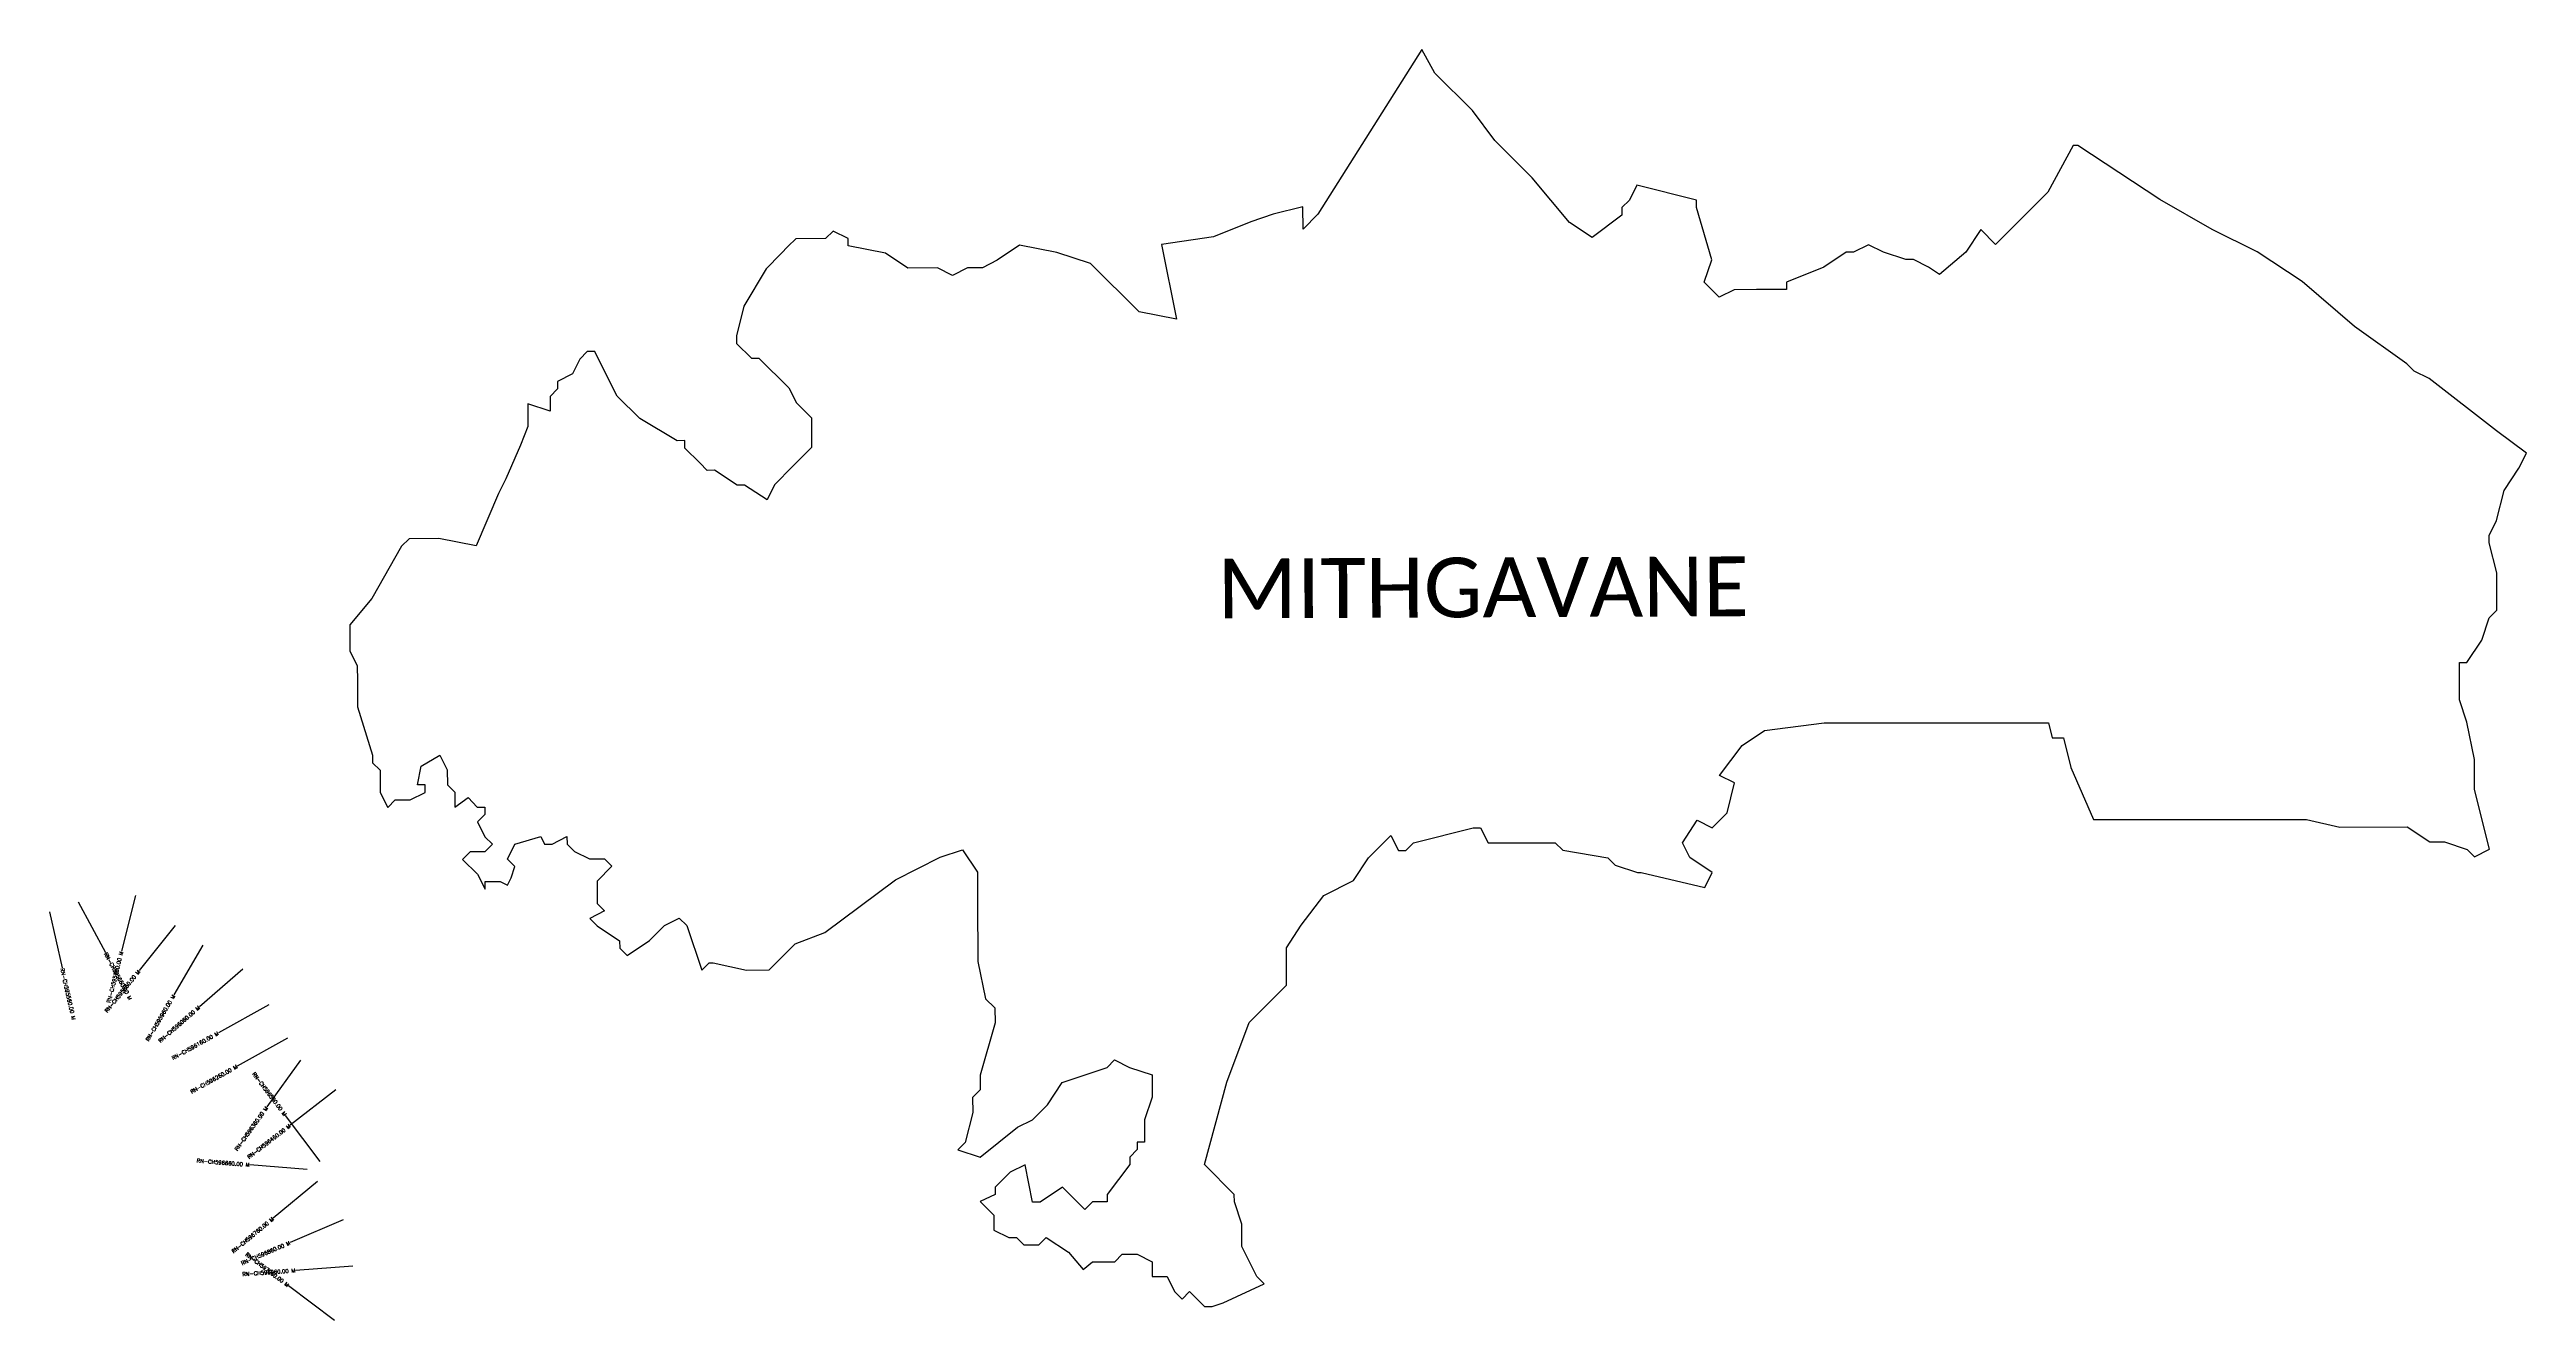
# Model space of a CAD drawing. Header units: metres. Extents: x 320455 to 329232, y 1832879 to 1836197.
# Drawn here: x 322766 to 329232, y 1832879 to 1836197 of the extents above; entities that cross this region are included whole.
import ezdxf
from ezdxf.enums import TextEntityAlignment as Align

# ---------------------------------------------------------------- set-up
doc = ezdxf.new("R2010")
doc.units = ezdxf.units.M
for name, color, linetype in [('CS', 134, 'Continuous'), ('CSMark', 6, 'Continuous'), ('VILLAGE BOUNDRY', 10, 'Continuous'), ('VILLAGE NAME', 250, 'Continuous')]:
    doc.layers.add(name, color=color, linetype=linetype)
doc.styles.get("Standard").update_dxf_attribs({"font": 'simplex.shx'})

msp = doc.modelspace()

# ---------------------------------------------------------------- linework, layer by layer
at = {"layer": 'CS'}
for p, q in [((322990, 1833988.3), (322953.7, 1833842.8)), ((322765.8, 1833945.7), (322798.5, 1833799.3)), ((322840.9, 1833971.6), (322911.6, 1833839.3)), ((323093.6, 1833909.6), (322999.8, 1833792.6)), ((323166, 1833858.4), (323090.5, 1833728.9)), ((323270.6, 1833796.2), (323157.3, 1833697.9)), ((323338.2, 1833703.1), (323207.2, 1833630)), ((323386.9, 1833615.8), (323255.9, 1833542.7)), ((323420.6, 1833558.4), (323333.2, 1833436.4)), ((323513, 1833480.5), (323394.2, 1833388.9)), ((323472.1, 1833294.1), (323381.8, 1833413.9)), ((323438.2, 1833272.6), (323288.7, 1833284.8)), ((323465.3, 1833241.9), (323349.9, 1833146)), ((323532.1, 1833141.6), (323394.3, 1833082.3)), ((323557.6, 1833020.2), (323408, 1833009.4)), ((323509.5, 1832878.7), (323389.8, 1832969.1))]:
    msp.add_line(p, q, dxfattribs=at)
at = {"layer": 'VILLAGE BOUNDRY'}
msp.add_lwpolyline([(329056.8, 1834498.8), (329056.7, 1834596.4), (329076.1, 1834596.4), (329115.1, 1834654.9), (329134.5, 1834713.5), (329154, 1834733), (329153.9, 1834830.6), (329134.3, 1834908.6), (329134.3, 1834928.1), (329153.8, 1834967.1), (329173.2, 1835045.2), (329212.1, 1835103.7), (329231.7, 1835142.8), (329153.5, 1835201.2), (328977.8, 1835337.6), (328938.8, 1835357.1), (328919.3, 1835376.5), (328782.6, 1835474), (328645.9, 1835590.9), (328528.8, 1835668.8), (328411.6, 1835727.2), (328275, 1835805.1), (328060.3, 1835946.5), (328048.2, 1835946.5), (327982.3, 1835824.3), (327846, 1835687.6), (327806.9, 1835726.6), (327767.9, 1835668), (327699.7, 1835609.4), (327670.5, 1835628.9), (327631.4, 1835648.4), (327611.9, 1835648.4), (327553.3, 1835667.8), (327514.3, 1835687.2), (327475.3, 1835667.7), (327455.8, 1835667.7), (327397.3, 1835628.6), (327299.8, 1835589.5), (327299.8, 1835570), (327241.3, 1835569.9), (327221.8, 1835569.9), (327163.3, 1835569.8), (327124.2, 1835550.3), (327085.2, 1835589.2), (327104.7, 1835647.8), (327065.5, 1835784.3), (327065.5, 1835803.8), (326909.3, 1835842.7), (326889.9, 1835803.6), (326870.4, 1835784.1), (326870.4, 1835764.6), (326792.4, 1835706), (326733.9, 1835745), (326636.2, 1835862), (326577.6, 1835920.4), (326538.5, 1835959.3), (326479.9, 1836037.4), (326382.3, 1836134.8), (326347.8, 1836196.8), (326076.9, 1835767.1), (326038.1, 1835728), (326037.8, 1835786.4), (325960, 1835766.6), (325901.6, 1835746.9), (325804.4, 1835707.5), (325668.2, 1835687.5), (325708, 1835492.8), (325610.5, 1835511.9), (325483.3, 1835638), (325395.6, 1835666.8), (325298.1, 1835685.9), (325239.8, 1835646.7), (325200.9, 1835627), (325162, 1835626.9), (325123.1, 1835607.2), (325084.1, 1835626.6), (325006.2, 1835626.2), (324947.6, 1835664.9), (324850.1, 1835684), (324850.1, 1835703.4), (324811, 1835722.8), (324791.6, 1835703.2), (324713.7, 1835702.9), (324694.3, 1835683.3), (324674.9, 1835663.8), (324636.1, 1835624.6), (324578.1, 1835527), (324558.9, 1835449), (324559, 1835429.5), (324598.2, 1835390.7), (324617.6, 1835390.8), (324695.9, 1835313.2), (324715.5, 1835274.4), (324754.6, 1835235.6), (324755, 1835157.7), (324706.5, 1835108.8), (324658, 1835059.9), (324638.7, 1835020.8), (324580, 1835059.5), (324560.6, 1835059.4), (324502, 1835098.2), (324482.5, 1835098.1), (324462.9, 1835117.5), (324423.9, 1835156.3), (324423.8, 1835175.7), (324404.3, 1835175.6), (324306.6, 1835233.6), (324247.9, 1835291.9), (324208.6, 1835369.6), (324189, 1835408.5), (324169.6, 1835408.4), (324150.1, 1835388.8), (324130.8, 1835349.8), (324092, 1835330.1), (324092, 1835310.7), (324072.7, 1835291.1), (324072.8, 1835252.2), (324014.3, 1835271.4), (324014.6, 1835212.9), (323995.3, 1835164.2), (323956.7, 1835076.3), (323937.4, 1835037.3), (323879.5, 1834900.7), (323782, 1834919.8), (323704.2, 1834919.5), (323684.8, 1834899.9), (323607.4, 1834763.2), (323549.3, 1834694.8), (323549.6, 1834626.6), (323569.2, 1834587.7), (323569.4, 1834548.8), (323569.6, 1834490.3), (323569.7, 1834480.6), (323609.2, 1834354.2), (323609.2, 1834334.7), (323628.8, 1834315.3), (323629.1, 1834256.9), (323648.7, 1834218), (323668.1, 1834237.6), (323707.1, 1834237.8), (323745.9, 1834257.4), (323745.9, 1834276.8), (323726.3, 1834276.8), (323735.9, 1834325.5), (323784.4, 1834354.9), (323804.1, 1834316.1), (323804.3, 1834277.1), (323823.8, 1834257.7), (323824, 1834218.7), (323858.3, 1834243.6), (323882.4, 1834219), (323901.9, 1834219.1), (323902, 1834199.6), (323882.6, 1834180.1), (323902.3, 1834141.2), (323921.8, 1834121.8), (323902.4, 1834102.2), (323863.5, 1834102), (323844.1, 1834082.5), (323883.2, 1834043.7), (323902.8, 1834004.8), (323902.8, 1834024.3), (323941.7, 1834024.5), (323961.2, 1834014.8), (323970.9, 1834034.3), (323980.5, 1834063.6), (323960.9, 1834083), (323980.2, 1834122), (324048.3, 1834141.8), (324058.2, 1834122.3), (324077.6, 1834122.4), (324116.5, 1834142.1), (324116.6, 1834122.6), (324136.1, 1834103.2), (324175.2, 1834083.9), (324214.1, 1834084.1), (324233.7, 1834064.7), (324194.9, 1834025.6), (324195.1, 1833967.1), (324214.7, 1833947.7), (324175.9, 1833928.1), (324195.4, 1833908.7), (324254, 1833870), (324254.1, 1833850.5), (324273.7, 1833831.1), (324331.9, 1833870.3), (324370.7, 1833909.4), (324409.6, 1833929.1), (324429.2, 1833909.7), (324468.6, 1833793), (324488, 1833812.6), (324497.7, 1833812.6), (324585.4, 1833793.5), (324643.9, 1833793.7), (324711.8, 1833862.2), (324789.5, 1833891.7), (324974, 1834028.9), (325090.6, 1834087.8), (325149, 1834107.5), (325188.2, 1834049.3), (325188.5, 1833971.4), (325189.2, 1833815.5), (325209.1, 1833718.2), (325233.8, 1833695), (325233.9, 1833656), (325195, 1833519.3), (325195, 1833480.4), (325175.5, 1833460.8), (325175.6, 1833421.8), (325156.1, 1833343.7), (325136.7, 1833324.2), (325195.2, 1833304.7), (325292.7, 1833382.9), (325331.7, 1833402.4), (325370.6, 1833441.5), (325409.6, 1833500.1), (325526.6, 1833539.2), (325546.1, 1833558.7), (325585.1, 1833539.3), (325643.7, 1833519.8), (325643.8, 1833461.3), (325624.3, 1833402.7), (325624.3, 1833344.2), (325604.9, 1833344.2), (325604.9, 1833324.7), (325585.4, 1833305.1), (325585.4, 1833285.6), (325526.9, 1833207.6), (325527, 1833188), (325488, 1833188), (325468.5, 1833168.5), (325409.9, 1833226.9), (325351.4, 1833187.9), (325331.9, 1833187.8), (325312.3, 1833285.4), (325273.3, 1833265.8), (325234.3, 1833226.8), (325234.3, 1833207.3), (325194.9, 1833189.2), (325221.2, 1833163.1), (325231, 1833153.4), (325231.1, 1833114.5), (325270.1, 1833095.2), (325289.7, 1833095.3), (325309.2, 1833075.9), (325348.2, 1833076), (325367.5, 1833095.6), (325426.1, 1833056.9), (325464.2, 1833011.5), (325488.1, 1833031.9), (325546.7, 1833032), (325566.1, 1833051.5), (325605.2, 1833051.6), (325644.2, 1833032.1), (325644.2, 1833012.6), (325644.3, 1832993.1), (325683.2, 1832993.1), (325702.8, 1832954.1), (325722.3, 1832934.6), (325741.8, 1832954.2), (325780.9, 1832915.2), (325800.4, 1832915.2), (325829.6, 1832925), (325936.9, 1832973.9), (325917.4, 1832993.3), (325878.2, 1833071.4), (325878.2, 1833129.9), (325858.7, 1833188.4), (325858.6, 1833207.9), (325780.5, 1833285.9), (325838.8, 1833500.5), (325897.1, 1833656.6), (325936.1, 1833695.7), (325994.6, 1833754.3), (325994.5, 1833851.9), (326033.5, 1833910.4), (326091.9, 1833988.5), (326169.9, 1834027.6), (326208.9, 1834086.2), (326267.3, 1834144.7), (326286.9, 1834105.7), (326306.4, 1834105.7), (326325.9, 1834125.3), (326481.9, 1834164.5), (326501.4, 1834164.5), (326521, 1834125.6), (326618.5, 1834125.6), (326677, 1834125.7), (326696.5, 1834125.7), (326716.1, 1834106.2), (326833.2, 1834086.8), (326852.7, 1834067.3), (326911.2, 1834047.9), (326921, 1834047.9), (327086.9, 1834009.1), (327106.3, 1834048.1), (327047.7, 1834087), (327028.2, 1834126), (327067.1, 1834184.6), (327106.2, 1834165.2), (327145.2, 1834204.2), (327164.6, 1834282.3), (327125.5, 1834301.7), (327184, 1834379.8), (327242.5, 1834418.9), (327398.5, 1834438.6), (327418.1, 1834438.6), (327476.6, 1834438.7), (327652.1, 1834438.8), (327730.2, 1834438.9), (327983.8, 1834439.2), (327993.6, 1834400.2), (328022.8, 1834400.2), (328042.5, 1834322.1), (328101.1, 1834186.2), (328657.1, 1834186.2), (328744.9, 1834166.9), (328920.5, 1834167), (328979.1, 1834128.1), (329018.1, 1834128.1), (329076.6, 1834108.6), (329096.2, 1834089.1), (329135.2, 1834108.7), (329096, 1834264.7), (329096, 1834284.3), (329095.9, 1834342.8), (329076.3, 1834440.3)], close=True, dxfattribs=at)

# ---------------------------------------------------------------- texts
at = {"layer": 'CSMark'}
for s, rotation, p in [('RN-CH595560.00 M', 282.61291, (322798.7, 1833798.4)), ('RN-CH595660.00 M', 298.11258, (322912.1, 1833838.4))]:
    msp.add_text(s, height=10, rotation=rotation, dxfattribs=at).set_placement(p, align=Align.MIDDLE_LEFT)
for s, rotation, p in [('RN-CH595760.00 M', 75.97002, (322953.4, 1833841.8)), ('RN-CH595860.00 M', 51.281, (322999.2, 1833791.8)), ('RN-CH595960.00 M', 59.75556, (323089.9, 1833728)), ('RN-CH596060.00 M', 40.92833, (323156.5, 1833697.2)), ('RN-CH596160.00 M', 29.15225, (323206.3, 1833629.5)), ('RN-CH596260.00 M', 29.15225, (323255.1, 1833542.2)), ('RN-CH596560.00 M', 306.99751, (323381.2, 1833414.7)), ('RN-CH596360.00 M', 54.40275, (323332.7, 1833435.6)), ('RN-CH596460.00 M', 37.66222, (323393.4, 1833388.2)), ('RN-CH596660.00 M', 355.36153, (323287.7, 1833284.8)), ('RN-CH596760.00 M', 39.73024, (323349.2, 1833145.4)), ('RN-CH596860.00 M', 23.2824, (323393.4, 1833081.9)), ('RN-CH597060.00 M', 322.9443, (323389, 1832969.7)), ('RN-CH596960.00 M', 4.13615, (323407, 1833009.3))]:
    msp.add_text(s, height=10, rotation=rotation, dxfattribs=at).set_placement(p, align=Align.MIDDLE_RIGHT)
at = {"layer": 'VILLAGE NAME', "insert": (325813.7, 1834867.6), "char_height": 155.989, "attachment_point": 1, "rotation": 0.24353}
msp.add_mtext_dynamic_manual_height_columns('{\\fCalibri|b0|i0|c0|p34;MITHGAVANE}', width=2768.158, gutter_width=779.9, heights=[0], dxfattribs=at)

doc.saveas('drawing.dxf')
